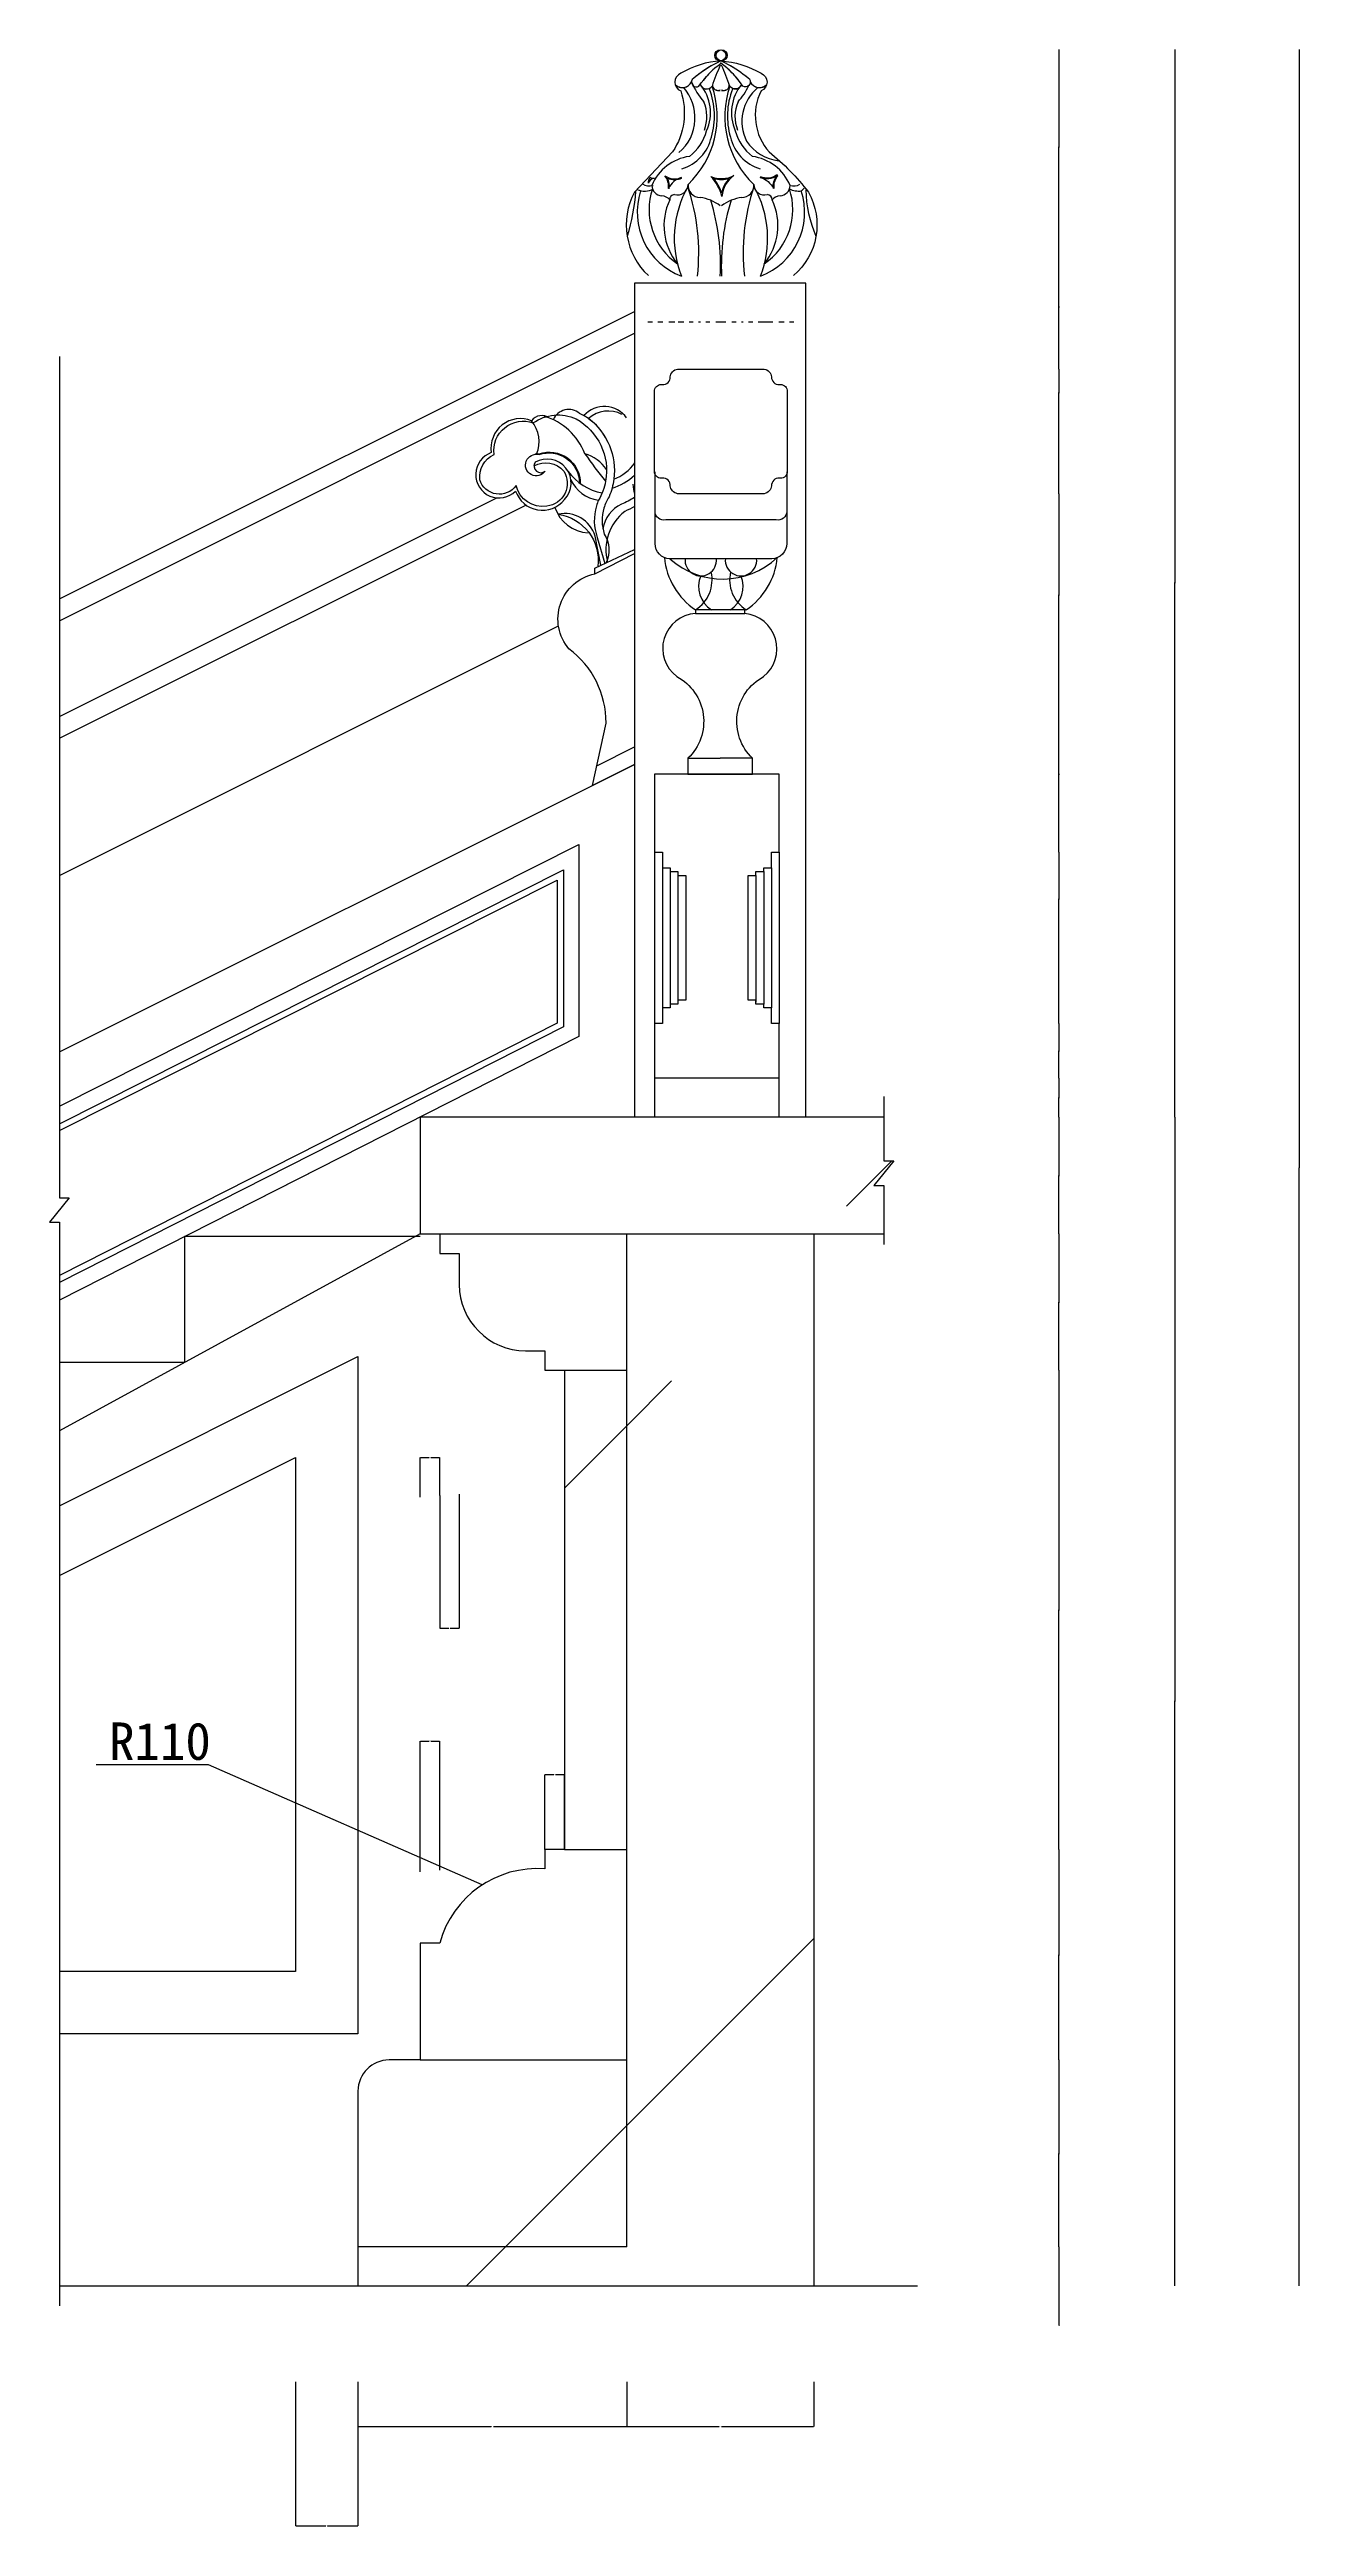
# Model space of a CAD drawing. Header units: metres. Extents: x 0 to 5136, y 0 to 4711.
# Drawn here: x 3468 to 5072, y 102 to 3281 of the extents above; entities that cross this region are included whole.
import ezdxf

# ---------------------------------------------------------------- set-up
doc = ezdxf.new("R2010")
doc.units = ezdxf.units.M
for name, color, linetype in [('2', 2, 'Continuous'), ('3', 3, 'Continuous'), ('4', 4, 'Continuous'), ('7', 7, 'Continuous'), ('BH', 3, 'Continuous'), ('DIM', 3, 'Continuous')]:
    doc.layers.add(name, color=color, linetype=linetype)
doc.dimstyles.get("Standard").update_dxf_attribs({"dimtxt": 2.5, "dimasz": 2.5, "dimexe": 1.25, "dimexo": 0.625, "dimtad": 1, "dimcen": 2.5, "dimazin": 3, "dimtfac": 1, "dimtmove": 0, "dimatfit": 3})

# ---------------------------------------------------------------- blocks, each defined once
blk = doc.blocks.new('*D1')
for p, q in [((4912.05, 3281.06), (4912.05, 2596.06)), ((4911.8, 2596.06), (4911.55, 2596.06)), ((4912.05, 1911.06), (4912.05, 2596.06)), ((4912.05, 2596.06), (4912.05, 2596.06)), ((4912.3, 2596.06), (4912.55, 2596.06))]:
    blk.add_line(p, q)
at = {"layer": 'Defpoints'}
for p in [(4912.05, 3281.06), (4912.05, 2596.06), (4912.05, 1911.06)]:
    blk.add_point(p, dxfattribs=at)
at = {"layer": 'DIM', "insert": (4912.05, 2597.185), "char_height": 1, "attachment_point": 5}
blk.add_mtext('0', dxfattribs=at)
blk = doc.blocks.new('*D2')
for p, q in [((4912.05, 1911.06), (4912.05, 1161.06)), ((4911.8, 1161.06), (4911.55, 1161.06)), ((4912.05, 411.06), (4912.05, 1161.06)), ((4912.05, 1161.06), (4912.05, 1161.06)), ((4912.3, 1161.06), (4912.55, 1161.06))]:
    blk.add_line(p, q)
at = {"layer": 'Defpoints'}
for p in [(4912.05, 1911.06), (4912.05, 1161.06), (4912.05, 411.06)]:
    blk.add_point(p, dxfattribs=at)
at = {"layer": 'DIM', "insert": (4912.05, 1162.185), "char_height": 1, "attachment_point": 5}
blk.add_mtext('0', dxfattribs=at)
blk = doc.blocks.new('*D3')
for p, q in [((4763.57, 1961.06), (4763.57, 1936.06)), ((4763.32, 1936.06), (4763.07, 1936.06)), ((4763.57, 1911.06), (4763.57, 1936.06)), ((4763.57, 1936.06), (4763.57, 1936.06)), ((4763.82, 1936.06), (4764.07, 1936.06))]:
    blk.add_line(p, q)
at = {"layer": 'Defpoints'}
for p in [(4763.57, 1961.06), (4763.57, 1936.06), (4763.57, 1911.06)]:
    blk.add_point(p, dxfattribs=at)
at = {"layer": 'DIM', "insert": (4763.57, 1937.185), "char_height": 1, "attachment_point": 5}
blk.add_mtext('0', dxfattribs=at)
blk = doc.blocks.new('*D4')
for p, q in [((4763.32, 2351.06), (4763.07, 2351.06)), ((4763.57, 2351.06), (4763.57, 2351.06)), ((4763.57, 2251.06), (4763.57, 2351.06)), ((4763.57, 2351.06), (4763.57, 2351.06)), ((4763.82, 2351.06), (4764.07, 2351.06))]:
    blk.add_line(p, q)
at = {"layer": 'Defpoints'}
for p in [(4763.57, 2351.06), (4763.57, 2351.06), (4763.57, 2251.06)]:
    blk.add_point(p, dxfattribs=at)
at = {"layer": 'DIM', "insert": (4763.57, 2352.185), "char_height": 1, "attachment_point": 5}
blk.add_mtext('0', dxfattribs=at)
blk = doc.blocks.new('*D5')
for p, q in [((4763.32, 2951.06), (4763.07, 2951.06)), ((4763.57, 2931.06), (4763.57, 2951.06)), ((4763.57, 2871.06), (4763.57, 2951.06)), ((4763.57, 2951.06), (4763.57, 2951.06)), ((4763.82, 2951.06), (4764.07, 2951.06))]:
    blk.add_line(p, q)
at = {"layer": 'Defpoints'}
for p in [(4763.57, 2951.06), (4763.57, 2931.06), (4763.57, 2871.06)]:
    blk.add_point(p, dxfattribs=at)
at = {"layer": 'DIM', "insert": (4763.57, 2952.185), "char_height": 1, "attachment_point": 5}
blk.add_mtext('0', dxfattribs=at)
blk = doc.blocks.new('*D6')
for p, q in [((4763.57, 461.06), (4763.57, 360.66)), ((4763.57, 411.06), (4763.57, 360.66)), ((4763.32, 360.66), (4763.07, 360.66)), ((4763.57, 360.66), (4763.57, 360.66)), ((4763.82, 360.66), (4764.07, 360.66))]:
    blk.add_line(p, q)
at = {"layer": 'Defpoints'}
for p in [(4763.57, 461.06), (4763.57, 411.06), (4763.57, 360.66)]:
    blk.add_point(p, dxfattribs=at)
at = {"layer": 'DIM', "insert": (4763.57, 361.785), "char_height": 1, "attachment_point": 5}
blk.add_mtext('0', dxfattribs=at)
blk = doc.blocks.new('*D40')
for p, q in [((4763.57, 2871.06), (4763.57, 2841.06)), ((4763.32, 2841.06), (4763.07, 2841.06)), ((4763.57, 2711.06), (4763.57, 2841.06)), ((4763.57, 2841.06), (4763.57, 2841.06)), ((4763.82, 2841.06), (4764.07, 2841.06))]:
    blk.add_line(p, q)
at = {"layer": 'Defpoints'}
for p in [(4763.57, 2871.06), (4763.57, 2841.06), (4763.57, 2711.06)]:
    blk.add_point(p, dxfattribs=at)
at = {"layer": 'DIM', "insert": (4763.57, 2842.185), "char_height": 1, "attachment_point": 5}
blk.add_mtext('0', dxfattribs=at)
blk = doc.blocks.new('*D43')
for p, q in [((4763.57, 1761.06), (4763.57, 1673.56)), ((4763.32, 1673.56), (4763.07, 1673.56)), ((4763.57, 1586.06), (4763.57, 1673.56)), ((4763.57, 1673.56), (4763.57, 1673.56)), ((4763.82, 1673.56), (4764.07, 1673.56))]:
    blk.add_line(p, q)
at = {"layer": 'Defpoints'}
for p in [(4763.57, 1761.06), (4763.57, 1673.56), (4763.57, 1586.06)]:
    blk.add_point(p, dxfattribs=at)
at = {"layer": 'DIM', "insert": (4763.57, 1674.685), "char_height": 1, "attachment_point": 5}
blk.add_mtext('0', dxfattribs=at)
blk = doc.blocks.new('*D45')
for p, q in [((4115.37, 1066.75), (4103.62, 1066.75)), ((4103.87, 971.06), (4103.87, 1066.75)), ((4129.12, 1066.75), (4117.37, 1066.75)), ((4128.87, 971.06), (4128.87, 1066.75))]:
    blk.add_line(p, q)
at = {"layer": 'Defpoints'}
for p in [(4128.87, 1066.75), (4103.87, 971.06), (4128.87, 971.06)]:
    blk.add_point(p, dxfattribs=at)
at = {"layer": 'DIM', "insert": (4116.37, 1066.75), "char_height": 1, "attachment_point": 5}
blk.add_mtext('25', dxfattribs=at)
blk = doc.blocks.new('*D46')
for p, q in [((3943.87, 942.37), (3943.87, 1110.25)), ((3944.12, 1110.25), (3955.37, 1110.25)), ((3957.37, 1110.25), (3968.62, 1110.25)), ((3968.87, 944.36), (3968.87, 1110.25))]:
    blk.add_line(p, q)
at = {"layer": 'Defpoints'}
for p in [(3943.87, 1110.25), (3943.87, 942.37), (3968.87, 944.36)]:
    blk.add_point(p, dxfattribs=at)
at = {"layer": 'DIM', "insert": (3956.37, 1110.25), "char_height": 1, "attachment_point": 5}
blk.add_mtext('25', dxfattribs=at)
blk = doc.blocks.new('*D47')
for p, q in [((3968.87, 1425.23), (3968.87, 1255.24)), ((3993.87, 1427.31), (3993.87, 1255.24)), ((3969.12, 1255.24), (3980.37, 1255.24)), ((3982.37, 1255.24), (3993.62, 1255.24))]:
    blk.add_line(p, q)
at = {"layer": 'Defpoints'}
for p in [(3968.87, 1425.23), (3993.87, 1427.31), (3968.87, 1255.24)]:
    blk.add_point(p, dxfattribs=at)
at = {"layer": 'DIM', "insert": (3981.37, 1255.24), "char_height": 1, "attachment_point": 5}
blk.add_mtext('25', dxfattribs=at)
blk = doc.blocks.new('*D48')
for p, q in [((3943.87, 1423.16), (3943.87, 1474.1)), ((3944.12, 1474.1), (3955.37, 1474.1)), ((3957.37, 1474.1), (3968.62, 1474.1)), ((3968.87, 1425.23), (3968.87, 1474.1))]:
    blk.add_line(p, q)
at = {"layer": 'Defpoints'}
for p in [(3943.87, 1474.1), (3943.87, 1423.16), (3968.87, 1425.23)]:
    blk.add_point(p, dxfattribs=at)
at = {"layer": 'DIM', "insert": (3956.37, 1474.1), "char_height": 1, "attachment_point": 5}
blk.add_mtext('25', dxfattribs=at)
blk = doc.blocks.new('*D49')
for p, q in [((4763.57, 1586.06), (4763.57, 1278.56)), ((4763.32, 1278.56), (4763.07, 1278.56)), ((4763.57, 971.06), (4763.57, 1278.56)), ((4763.57, 1278.56), (4763.57, 1278.56)), ((4763.82, 1278.56), (4764.07, 1278.56))]:
    blk.add_line(p, q)
at = {"layer": 'Defpoints'}
for p in [(4763.57, 1586.06), (4763.57, 1278.56), (4763.57, 971.06)]:
    blk.add_point(p, dxfattribs=at)
at = {"layer": 'DIM', "insert": (4763.57, 1279.685), "char_height": 1, "attachment_point": 5}
blk.add_mtext('0', dxfattribs=at)
blk = doc.blocks.new('*D50')
for p, q in [((4763.57, 971.06), (4763.57, 836.06)), ((4763.32, 836.06), (4763.07, 836.06)), ((4763.57, 701.06), (4763.57, 836.06)), ((4763.57, 836.06), (4763.57, 836.06)), ((4763.82, 836.06), (4764.07, 836.06))]:
    blk.add_line(p, q)
at = {"layer": 'Defpoints'}
for p in [(4763.57, 971.06), (4763.57, 836.06), (4763.57, 701.06)]:
    blk.add_point(p, dxfattribs=at)
at = {"layer": 'DIM', "insert": (4763.57, 837.185), "char_height": 1, "attachment_point": 5}
blk.add_mtext('0', dxfattribs=at)
blk = doc.blocks.new('*D51')
for p, q in [((4763.57, 701.06), (4763.57, 581.06)), ((4763.32, 581.06), (4763.07, 581.06)), ((4763.57, 461.06), (4763.57, 581.06)), ((4763.57, 581.06), (4763.57, 581.06)), ((4763.82, 581.06), (4764.07, 581.06))]:
    blk.add_line(p, q)
at = {"layer": 'Defpoints'}
for p in [(4763.57, 701.06), (4763.57, 581.06), (4763.57, 461.06)]:
    blk.add_point(p, dxfattribs=at)
at = {"layer": 'DIM', "insert": (4763.57, 582.185), "char_height": 1, "attachment_point": 5}
blk.add_mtext('0', dxfattribs=at)
blk = doc.blocks.new('*D52')
for p, q in [((4763.57, 2251.06), (4763.57, 2191.06)), ((4763.32, 2191.06), (4763.07, 2191.06)), ((4763.57, 2031.06), (4763.57, 2191.06)), ((4763.57, 2191.06), (4763.57, 2191.06)), ((4763.82, 2191.06), (4764.07, 2191.06))]:
    blk.add_line(p, q)
at = {"layer": 'Defpoints'}
for p in [(4763.57, 2251.06), (4763.57, 2191.06), (4763.57, 2031.06)]:
    blk.add_point(p, dxfattribs=at)
at = {"layer": 'DIM', "insert": (4763.57, 2192.185), "char_height": 1, "attachment_point": 5}
blk.add_mtext('0', dxfattribs=at)
blk = doc.blocks.new('*D53')
for p, q in [((4763.57, 2031.06), (4763.57, 1996.06)), ((4763.32, 1996.06), (4763.07, 1996.06)), ((4763.57, 1961.06), (4763.57, 1996.06)), ((4763.57, 1996.06), (4763.57, 1996.06)), ((4763.82, 1996.06), (4764.07, 1996.06))]:
    blk.add_line(p, q)
at = {"layer": 'Defpoints'}
for p in [(4763.57, 2031.06), (4763.57, 1996.06), (4763.57, 1961.06)]:
    blk.add_point(p, dxfattribs=at)
at = {"layer": 'DIM', "insert": (4763.57, 1997.185), "char_height": 1, "attachment_point": 5}
blk.add_mtext('0', dxfattribs=at)
blk = doc.blocks.new('*D54')
for p, q in [((4763.57, 1911.06), (4763.57, 1836.06)), ((4763.32, 1836.06), (4763.07, 1836.06)), ((4763.57, 1761.06), (4763.57, 1836.06)), ((4763.57, 1836.06), (4763.57, 1836.06)), ((4763.82, 1836.06), (4764.07, 1836.06))]:
    blk.add_line(p, q)
at = {"layer": 'Defpoints'}
for p in [(4763.57, 1911.06), (4763.57, 1836.06), (4763.57, 1761.06)]:
    blk.add_point(p, dxfattribs=at)
at = {"layer": 'DIM', "insert": (4763.57, 1837.185), "char_height": 1, "attachment_point": 5}
blk.add_mtext('0', dxfattribs=at)
blk = doc.blocks.new('*D55')
for p, q in [((4763.57, 2711.06), (4763.57, 2581.06)), ((4763.32, 2581.06), (4763.07, 2581.06)), ((4763.57, 2351.06), (4763.57, 2581.06)), ((4763.57, 2581.06), (4763.57, 2581.06)), ((4763.82, 2581.06), (4764.07, 2581.06))]:
    blk.add_line(p, q)
at = {"layer": 'Defpoints'}
for p in [(4763.57, 2711.06), (4763.57, 2581.06), (4763.57, 2351.06)]:
    blk.add_point(p, dxfattribs=at)
at = {"layer": 'DIM', "insert": (4763.57, 2582.185), "char_height": 1, "attachment_point": 5}
blk.add_mtext('0', dxfattribs=at)
blk = doc.blocks.new('*D65')
for p, q in [((4763.57, 3281.06), (4763.57, 3156.06)), ((4763.32, 3156.06), (4763.07, 3156.06)), ((4763.57, 2931.06), (4763.57, 3156.06)), ((4763.57, 3156.06), (4763.57, 3156.06)), ((4763.82, 3156.06), (4764.07, 3156.06))]:
    blk.add_line(p, q)
at = {"layer": 'Defpoints'}
for p in [(4763.57, 3281.06), (4763.57, 3156.06), (4763.57, 2931.06)]:
    blk.add_point(p, dxfattribs=at)
at = {"layer": 'DIM', "insert": (4763.57, 3157.185), "char_height": 1, "attachment_point": 5}
blk.add_mtext('0', dxfattribs=at)
blk = doc.blocks.new('*D66')
for p, q in [((5071.68, 3281.06), (5071.68, 1846.06)), ((5071.43, 1846.06), (5071.18, 1846.06)), ((5071.68, 411.06), (5071.68, 1846.06)), ((5071.68, 1846.06), (5071.68, 1846.06)), ((5071.93, 1846.06), (5072.18, 1846.06))]:
    blk.add_line(p, q)
at = {"layer": 'Defpoints'}
for p in [(5071.68, 3281.06), (5071.68, 1846.06), (5071.68, 411.06)]:
    blk.add_point(p, dxfattribs=at)
at = {"layer": 'DIM', "insert": (5071.68, 1847.185), "char_height": 1, "attachment_point": 5}
blk.add_mtext('0', dxfattribs=at)
blk = doc.blocks.new('*D11')
for p, q in [((4208.87, 287.86), (4208.87, 230.47)), ((4448.87, 287.86), (4448.87, 230.47)), ((4209.12, 230.47), (4327.37, 230.47)), ((4330.37, 230.47), (4448.62, 230.47))]:
    blk.add_line(p, q)
at = {"layer": 'Defpoints'}
for p in [(4208.87, 287.86), (4448.87, 287.86), (4208.87, 230.47)]:
    blk.add_point(p, dxfattribs=at)
at = {"layer": 'DIM', "insert": (4328.87, 230.47), "char_height": 1, "attachment_point": 5}
blk.add_mtext('240', dxfattribs=at)
blk = doc.blocks.new('*D12')
for p, q in [((3863.87, 287.86), (3863.87, 230.47)), ((4208.87, 287.86), (4208.87, 230.47)), ((3864.12, 230.47), (4034.87, 230.47)), ((4037.87, 230.47), (4208.62, 230.47))]:
    blk.add_line(p, q)
at = {"layer": 'Defpoints'}
for p in [(3863.87, 287.86), (4208.87, 287.86), (3863.87, 230.47)]:
    blk.add_point(p, dxfattribs=at)
at = {"layer": 'DIM', "insert": (4036.37, 230.47), "char_height": 1, "attachment_point": 5}
blk.add_mtext('345', dxfattribs=at)
blk = doc.blocks.new('*D13')
for p, q in [((3783.87, 287.86), (3783.87, 102.97)), ((3863.87, 287.86), (3863.87, 102.97)), ((3784.12, 102.97), (3822.87, 102.97)), ((3824.87, 102.97), (3863.62, 102.97))]:
    blk.add_line(p, q)
at = {"layer": 'Defpoints'}
for p in [(3783.87, 287.86), (3863.87, 287.86), (3783.87, 102.97)]:
    blk.add_point(p, dxfattribs=at)
at = {"layer": 'DIM', "insert": (3823.87, 102.97), "char_height": 1, "attachment_point": 5}
blk.add_mtext('80', dxfattribs=at)

msp = doc.modelspace()

# ---------------------------------------------------------------- hatches: boundary and pattern name
at = {"layer": 'BH'}
h = msp.add_hatch(dxfattribs=at)
h.set_pattern_fill('ANSI33', scale=200)
h.paths.add_polyline_path([(4244.68, 2738.03, 0.42), (4254.68, 2731.06, -0.44), (4264.68, 2721.06, 0.33), (4273.95, 2711.06), (4385.41, 2711.06, 0.33), (4394.68, 2721.06, -0.44), (4404.68, 2731.06, 0.42), (4414.68, 2738.03), (4414.68, 2844.1, 0.42), (4404.68, 2851.06, -0.44), (4394.68, 2861.06, 0.33), (4385.41, 2871.06), (4273.95, 2871.06, 0.33), (4264.68, 2861.06, -0.44), (4254.68, 2851.06, 0.42), (4244.68, 2844.1)])
h = msp.add_hatch(dxfattribs=at)
h.set_pattern_fill('ANSI33', scale=200)
h.paths.add_polyline_path([(4394.61, 2251.06), (4404.61, 2251.06), (4404.61, 2351.06), (4244.61, 2351.06), (4244.61, 2251.06), (4254.61, 2251.06), (4254.61, 2231.06), (4264.61, 2231.06), (4264.61, 2226.06), (4274.61, 2226.06), (4274.61, 2221.06), (4284.61, 2221.06), (4284.61, 2084.69), (4284.61, 2061.06), (4274.61, 2061.06), (4274.61, 2058.56), (4274.61, 2056.06), (4264.61, 2056.06), (4264.61, 2051.06), (4254.61, 2051.06), (4254.61, 2031.06), (4244.61, 2031.06), (4244.61, 1961.06), (4404.61, 1961.06), (4404.61, 2031.06), (4394.61, 2031.06), (4394.61, 2051.06), (4384.61, 2051.06), (4384.61, 2056.06), (4374.61, 2056.06), (4374.61, 2061.06), (4364.61, 2061.06), (4364.61, 2084.69), (4364.61, 2221.06), (4374.61, 2221.06), (4374.61, 2226.06), (4384.61, 2226.06), (4384.61, 2231.06), (4394.61, 2231.06)])
h = msp.add_hatch(dxfattribs=at)
h.set_pattern_fill('ANSI33', scale=200)
h.paths.add_polyline_path([(4538.87, 1761.06), (4538.87, 1823.43), (4526.18, 1823.43), (4551.56, 1854.9), (4538.87, 1854.9), (4538.87, 1911.06), (3943.87, 1911.06), (3943.87, 1761.06), (3968.87, 1761.06)])
h.paths.add_polyline_path([(4448.87, 1761.06), (4208.87, 1761.06), (4208.87, 701.06), (3943.87, 701.06), (3903.87, 701.06, 0.41), (3863.87, 661.06), (3863.87, 411.06), (4167.54, 411.06), (4167.54, 423.75), (4199.01, 398.37), (4199.01, 411.06), (4448.87, 411.06)])
h = msp.add_hatch(dxfattribs=at)
h.set_pattern_fill('ANSI33', scale=200)
h.paths.add_polyline_path([(3968.87, 1761.06), (3968.87, 1736.06), (3993.87, 1736.06), (3993.87, 1696.06, 0.41), (4078.87, 1611.06), (4103.87, 1611.06), (4103.87, 1586.06), (4128.87, 1586.06), (4208.87, 1586.06), (4208.87, 1761.06)])
h = msp.add_hatch(dxfattribs=at)
h.set_pattern_fill('ANSI33', scale=200)
h.paths.add_polyline_path([(4208.87, 1586.06), (4128.87, 1586.06), (4128.87, 971.06), (4208.87, 971.06)])
h = msp.add_hatch(dxfattribs=at)
h.set_pattern_fill('ANSI33', scale=200)
h.paths.add_polyline_path([(4208.87, 701.06), (4208.87, 971.06), (4128.87, 971.06), (4103.87, 971.06), (4103.87, 946.21, 0.36), (3968.87, 851.06), (3943.87, 851.06), (3943.87, 701.06)])

# ---------------------------------------------------------------- linework, layer by layer
at = {"layer": '2'}
msp.add_line((3480.85, 411.06), (4581.9, 411.06), dxfattribs=at)
at = {"layer": '3'}
for p, q in [((4167.85, 2608.13), (4218.87, 2634.5)), ((4297.11, 2557.3), (4360.64, 2557.3)), ((4170.36, 2361.8), (4218.87, 2386.05)), ((3480.85, 1994.68), (4218.87, 2363.69)), ((4287.39, 2371.45), (4328.87, 2371.45)), ((4370.36, 2371.45), (4328.87, 2371.45)), ((4244.61, 2251.06), (4244.61, 2031.06)), ((4254.61, 2231.06), (4254.61, 2051.06)), ((4264.61, 2226.06), (4264.61, 2056.06)), ((4384.61, 2226.06), (4384.61, 2056.06)), ((4394.61, 2231.06), (4394.61, 2051.06)), ((4404.61, 2251.06), (4404.61, 2031.06)), ((4274.61, 2221.06), (4274.61, 2058.56)), ((4374.61, 2221.06), (4374.61, 2058.56)), ((3943.87, 1761.06), (3480.85, 1508.5)), ((3641.41, 1757.66), (3641.41, 1596.09)), ((3480.85, 1412.11), (3863.87, 1603.63)), ((3641.41, 1596.09), (3480.85, 1596.09)), ((3863.87, 1603.63), (3863.87, 734.55)), ((3480.85, 1322.67), (3783.87, 1474.19)), ((3783.87, 1474.19), (3783.87, 814.55)), ((3783.87, 814.55), (3480.85, 814.55))]:
    msp.add_line(p, q, dxfattribs=at)
for points in [[(4292.86, 3242.59, 0.76), (4301.51, 3233.96, -0.09), (4330.33, 3263.89)], [(4366.64, 3242.59, -0.76), (4358, 3233.96, 0.09), (4329.17, 3263.89)], [(4303.18, 3236.4, 0.64), (4318.37, 3234.2)], [(4356.33, 3236.4, -0.64), (4341.14, 3234.2)], [(4244.01, 3116.08, 0.26), (4236.67, 3109.52, -0.19), (4239.01, 3117.08, 0.24), (4244.01, 3116.08)], [(4263.36, 3102.44, 0.16), (4260.94, 3116.13, 0.21), (4279.72, 3115.97)], [(4398.13, 3102.72, -0.21), (4402.45, 3118.41, 0.87), (4401.1, 3119.86, -0.26), (4380.58, 3117.81)], [(4089.82, 2746.68, -0.36), (4128.23, 2740.09, -0.55), (4106.37, 2695.07, -0.39), (4066.77, 2721.44, -0.62), (4020.34, 2728.72, -0.32), (4038.55, 2761.46, -0.56), (4088.91, 2801.87, -0.27), (4143.84, 2807.1, -0.32), (4181.82, 2727.15, -0.09), (4172.55, 2702.64, 0.03), (4169.98, 2695.51, 0.16), (4171.01, 2654.93), (4180.89, 2621.68)], [(4159.76, 2807.57, -0.27), (4192.31, 2729.57), (4192.3, 2729.5)], [(4414.15, 2739.22), (4414.15, 2688.21, -0.48), (4400.52, 2677.37), (4329.33, 2677.37), (4258.84, 2677.37, -0.48), (4245.21, 2688.21), (4245.21, 2739.22)], [(4192.3, 2729.5, -0.07), (4186.27, 2707.19, 0.07), (4179.56, 2692.66, 0.15), (4180.09, 2659.27, -0.25), (4182.37, 2622.37, -0.25)], [(4175.49, 2619.14), (4168.36, 2656.76, 0.39), (4120.68, 2684.6, -0.41), (4171.86, 2617.44)]]:
    msp.add_lwpolyline(points, format="xyb", dxfattribs=at)
msp.add_lwpolyline([(4330.72, 3097.27, 0.09), (4320.15, 3115.9, 0.15), (4340.81, 3115.89, 0.15)], format="xyb", close=True, dxfattribs=at)
for points in [[(4241.76, 2931.06), (4236.04, 2931.06)], [(4255.3, 2931.06), (4248.61, 2931.06)], [(4270.61, 2931.06), (4263.01, 2931.06)], [(4282.06, 2931.06), (4275.08, 2931.06)], [(4294.29, 2931.06), (4288.91, 2931.06)], [(4303.47, 2931.06), (4301.14, 2931.06)], [(4315.61, 2931.06), (4310.31, 2931.06)], [(4336.19, 2931.06), (4323.32, 2931.06)], [(4349.19, 2931.06), (4343.89, 2931.06)], [(4358.36, 2931.06), (4356.04, 2931.06)], [(4370.59, 2931.06), (4365.21, 2931.06)], [(4396.5, 2931.06), (4377.44, 2931.06)], [(4410.9, 2931.06), (4404.21, 2931.06)], [(4423.47, 2931.06), (4417.74, 2931.06)], [(3480.85, 2887.13), (3480.85, 1829.21), (3480.85, 1807.59), (3493.54, 1807.59), (3468.16, 1776.11), (3480.85, 1776.11), (3480.85, 1681.06), (3480.85, 385.33)], [(3480.85, 1902.55), (4127.6, 2228.25), (4127.6, 2026.67), (3480.85, 1698.65)], [(3480.85, 1893.6), (4119.6, 2215.26), (4119.6, 2031.58), (3480.85, 1707.62)], [(4538.87, 1937.52), (4538.87, 1854.9), (4551.56, 1854.9), (4526.18, 1823.43), (4538.87, 1823.43), (4538.87, 1747.3)], [(3943.87, 1757.66), (3641.41, 1757.66)], [(3863.87, 734.55), (3480.85, 734.55)]]:
    msp.add_lwpolyline(points, dxfattribs=at)
for centre, radius, start, end in [((4398.93, 3118.91), 162.93, 115.12, 130.62), ((4607.04, 3135.93), 304.94, 155.81, 161.2), ((4260.58, 3118.91), 162.93, 49.38, 64.88), ((4052.46, 3135.93), 304.94, 18.8, 24.19), ((4280.47, 3245.04), 12.84, 222.28, 334.43), ((4235.25, 3193.33), 61.15, 357.18, 39.64), ((4372.92, 3271.67), 87.03, 201.69, 221.59), ((4264.17, 3195.03), 47.56, 338.68, 23.36), ((4225.73, 3195.72), 95.69, 343.6, 21.2), ((4318.37, 3234.2), 0, 351.12, 154.13), ((4325.63, 3235.24), 6.61, 169.88, 299.4), ((4333.87, 3235.24), 6.61, 240.6, 10.12), ((4433.78, 3195.72), 95.69, 158.8, 196.4), ((4341.14, 3234.2), 0, 25.87, 188.88), ((4395.34, 3195.03), 47.56, 156.64, 201.32), ((4287.42, 3271.39), 86.22, 318.18, 335.04), ((4412.75, 3188.91), 56.14, 129.33, 206.95), ((4379.03, 3245.04), 12.84, 205.57, 317.72), ((4240, 3192.36), 56.36, 309.35, 357.92), ((4263.96, 3180.72), 54.89, 286.32, 347.36), ((4395.54, 3180.72), 54.89, 192.64, 253.68), ((4410.47, 3195.33), 57.42, 213.71, 263.41), ((3965.28, 3118.04), 256.1, 342.69, 355.84), ((4310.36, 3072.4), 88.04, 161.94, 249.22), ((4322.49, 3075.8), 84.97, 161.76, 235.32), ((4334.2, 3055.03), 77.58, 154.76, 219.27), ((4403.28, 3038.97), 133.43, 150.34, 201.49), ((4034.91, 3019.84), 266.39, 353.59, 18.64), ((4049.25, 3004.56), 280, 357.04, 17.24), ((4610.25, 3004.56), 280, 162.76, 182.96), ((4624.59, 3019.84), 266.39, 161.36, 186.41), ((4256.22, 3038.97), 133.43, 338.51, 29.66), ((4349.15, 3072.4), 88.04, 290.78, 18.06), ((4337.01, 3075.8), 84.97, 304.68, 18.24), ((4325.3, 3055.03), 77.58, 320.73, 25.24), ((4597.58, 3104.39), 158.93, 181.2, 203.36), ((4185.09, 2778.58), 38.49, 62.82, 131.14), ((4332.37, 2703.55), 102.06, 228.14, 313.08), ((4303.84, 2625.66), 20.15, 174.66, 5.34), ((4273.66, 2600.2), 44.76, 301.59, 13.4), ((4355.51, 2625.66), 20.15, 174.66, 5.34), ((4385.7, 2600.2), 44.76, 166.6, 238.41), ((4336.43, 2591.9), 35.32, 157.32, 237.6), ((4322.92, 2591.9), 35.32, 302.4, 22.68)]:
    msp.add_arc(centre, radius, start, end, dxfattribs=at)
at = {"layer": '4'}
msp.add_line((4208.87, 461.06), (4208.87, 1761.06), dxfattribs=at)
for points in [[(4329.75, 3266.43, 0.12), (4278.31, 3250.59, 0.68), (4278.15, 3228.1, -0.23), (4267.73, 3149.63), (4218.87, 3098.1, 0.34), (4236.66, 2990.92), (4236.66, 2990.92)], [(4329.75, 3266.43, -0.12), (4381.2, 3250.59, -0.68), (4381.36, 3228.1, 0.31), (4391.77, 3149.63, -0.06), (4441.92, 3098.1, -0.36), (4422.85, 2990.92), (4422.85, 2990.92)], [(4538.87, 1911.06), (3943.87, 1911.06), (3943.87, 1911.06), (3943.87, 1911.06), (3943.87, 1761.06), (3968.87, 1761.06), (3968.87, 1736.06), (3993.87, 1736.06), (3993.87, 1696.06, 0.41), (4078.87, 1611.06), (4103.87, 1611.06), (4103.87, 1586.06), (4128.87, 1586.06), (4128.87, 971.06), (4103.87, 971.06), (4103.87, 946.21, 0.36), (3968.87, 851.06), (3943.87, 851.06), (3943.87, 701.06), (3903.87, 701.06, 0.41), (3863.87, 661.06), (3863.87, 411.06)]]:
    msp.add_lwpolyline(points, format="xyb", dxfattribs=at)
for points in [[(4438.87, 1911.06), (4438.87, 2981.06), (4432.55, 2981.06), (4218.87, 2981.06), (4218.87, 1911.06)], [(4448.87, 1761.06), (4448.87, 411.06), (4448.87, 411.06)]]:
    msp.add_lwpolyline(points, dxfattribs=at)
msp.add_lwpolyline([(4273.95, 2711.06, -0.33), (4264.68, 2721.06, 0.44), (4254.68, 2731.06, -0.42), (4244.68, 2738.03), (4244.68, 2844.1, -0.42), (4254.68, 2851.06, 0.44), (4264.68, 2861.06, -0.33), (4273.95, 2871.06), (4385.41, 2871.06, -0.33), (4394.68, 2861.06, 0.44), (4404.68, 2851.06, -0.42), (4414.68, 2844.1), (4414.68, 2738.03, -0.42), (4404.68, 2731.06, 0.44), (4394.68, 2721.06, -0.33), (4385.41, 2711.06)], format="xyb", close=True, dxfattribs=at)
for centre in [(4328.87, 3273.57), (4330.63, 3273.57)]:
    msp.add_circle(centre, 7.14, dxfattribs=at)
at = {"layer": '7'}
for p, q in [((3480.85, 2576.06), (4218.87, 2945.07)), ((3480.85, 2548.1), (4218.87, 2917.12)), ((3480.85, 2425.12), (4042.13, 2705.76)), ((3480.85, 2397.17), (4079.5, 2696.5)), ((3480.85, 2221.27), (4121.47, 2541.58)), ((4404.61, 1961.06), (4244.61, 1961.06)), ((3968.87, 1761.06), (4538.87, 1761.06)), ((4128.87, 1586.06), (4208.87, 1586.06)), ((4128.87, 971.06), (4208.87, 971.06)), ((3943.87, 701.06), (4208.87, 701.06)), ((4208.87, 461.06), (3863.87, 461.06))]:
    msp.add_line(p, q, dxfattribs=at)
for points in [[(4262.37, 3102.58, 0.21), (4257.83, 3119.04, 0.26), (4279.32, 3116.89)], [(4279.32, 3116.89, 0.21), (4262.37, 3102.58)], [(4331.08, 3092.59, 0.13), (4316.71, 3118.22, 0.22), (4346.48, 3119.25, 0.23), (4331.08, 3092.59)], [(4397.14, 3102.58, -0.21), (4401.67, 3119.04, -0.26), (4380.18, 3116.89)], [(4380.18, 3116.89, -0.21), (4397.14, 3102.58)], [(4093.2, 2761.69, 0.28), (4086.77, 2804.66, 0.58), (4035.01, 2763.77, 1.25), (4066.25, 2714.37, 0.59), (4128.96, 2703.41, 0.87), (4091.16, 2751.34, 0.86), (4104.3, 2740.07, -1.95), (4096.5, 2761.19, -0.51), (4148.21, 2724.92, -0.28)], [(4092.28, 2762.09), (4092.53, 2762.7, -0.07), (4096.47, 2762.24, -0.52), (4149.21, 2724.18, -0.28)], [(4218.87, 2706.33, -0.04), (4202.31, 2697.49, 0.26), (4178.35, 2665.8)], [(4218.87, 2694.61, -0.03), (4206.29, 2688.32, 0.3), (4184.21, 2623.24, 0.3)], [(4414.15, 2688.21), (4414.15, 2647.04, -0.41), (4395.09, 2627.54), (4322.43, 2627.54), (4264.26, 2627.54, -0.41), (4245.21, 2647.04), (4245.21, 2688.21)], [(4218.87, 2363.69), (4164.93, 2336.72), (4182.27, 2416.72, 0.24), (4134.75, 2511.85, -0.57), (4167.85, 2608.13), (4167.85, 2608.13), (4167.85, 2608.13), (4168.1, 2615.67), (4218.87, 2639.52)], [(4360.64, 2562.08), (4297.11, 2562.08), (4297.11, 2557.3), (4297.11, 2557.3), (4297.11, 2557.3, 0.7), (4273.17, 2476.47, -0.51), (4287.39, 2371.45), (4287.39, 2351.06), (4328.87, 2351.06), (4370.36, 2351.06), (4370.36, 2371.45, -0.51), (4384.57, 2476.47, 0.67), (4360.64, 2557.3), (4360.64, 2557.3), (4360.64, 2557.3), (4360.64, 2562.08), (4360.64, 2562.08)]]:
    msp.add_lwpolyline(points, format="xyb", dxfattribs=at)
for points in [[(4404.61, 1911.06), (4404.61, 2031.06), (4394.61, 2031.06), (4394.61, 2051.06), (4384.61, 2051.06), (4384.61, 2056.06), (4374.61, 2056.06), (4374.61, 2061.06), (4364.61, 2061.06), (4364.61, 2084.69), (4364.61, 2221.06), (4374.61, 2221.06), (4374.61, 2226.06), (4384.61, 2226.06), (4384.61, 2231.06), (4394.61, 2231.06), (4394.61, 2251.06), (4404.61, 2251.06), (4404.61, 2351.06), (4244.61, 2351.06), (4244.61, 2251.06), (4254.61, 2251.06), (4254.61, 2231.06), (4264.61, 2231.06), (4264.61, 2226.06), (4274.61, 2226.06), (4274.61, 2221.06), (4284.61, 2221.06), (4284.61, 2084.69), (4284.61, 2061.06), (4274.61, 2061.06), (4274.61, 2056.06), (4264.61, 2056.06), (4264.61, 2051.06), (4254.61, 2051.06), (4254.61, 2031.06), (4244.61, 2031.06), (4244.61, 1911.06)], [(3480.85, 1924.95), (4147.6, 2260.71), (4147.6, 2014.39), (3702.63, 1788.71)], [(3480.85, 1924.95), (4147.6, 2260.71), (4147.6, 2014.39), (3480.85, 1676.23)]]:
    msp.add_lwpolyline(points, dxfattribs=at)
for centre, radius, start, end in [((4398.93, 3118.91), 162.93, 118.65, 129.69), ((4398.44, 3169.47), 116.43, 131.48, 141.83), ((4261.06, 3169.47), 116.43, 38.17, 48.52), ((4260.58, 3118.91), 162.93, 50.31, 61.35), ((4280.47, 3245.04), 12.84, 222.28, 295.47), ((4204.06, 3195.11), 120.81, 313.84, 18.88), ((4258.97, 3199.86), 57.35, 336.17, 39.58), ((4311.28, 3238.79), 8.44, 231.21, 296.3), ((4327.25, 3240.33), 11.81, 242.53, 277.89), ((4332.25, 3240.33), 11.81, 262.11, 297.47), ((4455.45, 3195.11), 120.81, 161.12, 226.16), ((4400.53, 3199.86), 57.35, 140.42, 203.83), ((4348.23, 3238.79), 8.44, 243.7, 308.79), ((4379.03, 3245.04), 12.84, 244.53, 317.72), ((4251.12, 3193.52), 62.62, 307.53, 344.41), ((4408.39, 3193.52), 62.62, 195.59, 232.47), ((4297.45, 3083.46), 60.94, 97.72, 157.62), ((4362.06, 3083.46), 60.94, 22.38, 82.28), ((4231.74, 3123.48), 24.06, 246.23, 298.75), ((4237.84, 3121.13), 15.24, 234.2, 288.23), ((4254.44, 3106.66), 13.35, 179.99, 267.69), ((4253.27, 3079.64), 13.69, 38.18, 87.35), ((4270.53, 3088.49), 6.51, 93.33, 183.33), ((4273.86, 3108.35), 13.87, 254.46, 358.41), ((4302.77, 3106.29), 15.13, 173.67, 270.96), ((4296.37, 3038.47), 53.11, 52.26, 82.8), ((4363.14, 3038.47), 53.11, 97.2, 127.74), ((4356.73, 3106.29), 15.13, 269.04, 6.33), ((4385.64, 3108.35), 13.87, 181.59, 285.54), ((4388.98, 3088.49), 6.51, 356.67, 86.67), ((4406.24, 3079.64), 13.69, 92.65, 141.82), ((4405.07, 3106.66), 13.35, 272.31, 0.01), ((4429.28, 3123.48), 24.06, 241.25, 278.53), ((4423.18, 3121.13), 15.24, 251.77, 301.46), ((4422.8, 3113.35), 16.96, 306.35, 323.2), ((4099.89, 2795), 16.3, 53.66, 143.64), ((4080.96, 2734.07), 79.38, 20.82, 73.84), ((4134.55, 2797.28), 21.83, 50.74, 156.44), ((4117, 2746.98), 74.16, 23.95, 64.97), ((4180.15, 2787.73), 35.19, 35.6, 138.03), ((4189.24, 2779.28), 68.11, 215.5, 260.09), ((4140.39, 2712.75), 51.69, 34.51, 73.39), ((4584.21, 3060.21), 522.34, 214.78, 219.61), ((4169.69, 2786.28), 71.12, 286.63, 313.76), ((4169.69, 2786.28), 61.12, 291.71, 324.46), ((4179.43, 2749.61), 47.47, 205.62, 261.66), ((4294.61, 2730.57), 78.34, 185.41, 194.82), ((4162.14, 2708.64), 47.93, 198.42, 266.66), ((4347.71, 2637.51), 90.83, 185.37, 236.15), ((4311.65, 2637.51), 90.83, 303.85, 354.63)]:
    msp.add_arc(centre, radius, start, end, dxfattribs=at)

# ---------------------------------------------------------------- texts
at = {"layer": 'DIM'}
msp.add_text('R110', height=48, dxfattribs=at).set_placement((3544.52, 1086.11))

# ---------------------------------------------------------------- dimensions: what is measured, and where the dimension line sits
for base, p1, p2, picture, middle in [((4763.57, 3156.06), (4763.57, 3281.06), (4763.57, 2931.06), '*D65', (4763.57, 3157.185)), ((4912.05, 2596.06), (4912.05, 1911.06), (4912.05, 3281.06), '*D1', (4912.05, 2597.185)), ((5071.68, 1846.06), (5071.68, 3281.06), (5071.68, 411.06), '*D66', (5071.68, 1847.185)), ((4763.57, 2951.06), (4763.57, 2931.06), (4763.57, 2871.06), '*D5', (4763.57, 2952.185)), ((4763.57, 2841.06), (4763.57, 2871.06), (4763.57, 2711.06), '*D40', (4763.57, 2842.185)), ((4763.57, 2581.06), (4763.57, 2711.06), (4763.57, 2351.06), '*D55', (4763.57, 2582.185)), ((4763.57, 2351.06), (4763.57, 2351.06), (4763.57, 2251.06), '*D4', (4763.57, 2352.185)), ((4763.57, 2191.06), (4763.57, 2251.06), (4763.57, 2031.06), '*D52', (4763.57, 2192.185)), ((4763.57, 1996.06), (4763.57, 2031.06), (4763.57, 1961.06), '*D53', (4763.57, 1997.185)), ((4763.57, 1936.06), (4763.57, 1911.06), (4763.57, 1961.06), '*D3', (4763.57, 1937.185)), ((4763.57, 1836.06), (4763.57, 1911.06), (4763.57, 1761.06), '*D54', (4763.57, 1837.185)), ((4912.05, 1161.06), (4912.05, 411.06), (4912.05, 1911.06), '*D2', (4912.05, 1162.185)), ((4763.57, 1673.56), (4763.57, 1761.06), (4763.57, 1586.06), '*D43', (4763.57, 1674.685)), ((4763.57, 1278.56), (4763.57, 1586.06), (4763.57, 971.06), '*D49', (4763.57, 1279.685)), ((3943.87, 1474.1), (3943.87, 1423.16), (3968.87, 1425.23), '*D48', (3956.37, 1474.1)), ((3968.87, 1255.24), (3968.87, 1425.23), (3993.87, 1427.31), '*D47', (3981.37, 1255.24)), ((3943.87, 1110.25), (3943.87, 942.37), (3968.87, 944.36), '*D46', (3956.37, 1110.25)), ((4128.87, 1066.75), (4128.87, 971.06), (4103.87, 971.06), '*D45', (4116.37, 1066.75)), ((4763.57, 836.06), (4763.57, 971.06), (4763.57, 701.06), '*D50', (4763.57, 837.185)), ((4763.57, 581.06), (4763.57, 701.06), (4763.57, 461.06), '*D51', (4763.57, 582.185)), ((4763.57, 360.66), (4763.57, 461.06), (4763.57, 411.06), '*D6', (4763.57, 361.785)), ((3783.87, 102.97), (3783.87, 287.86), (3863.87, 287.86), '*D13', (3823.87, 102.97)), ((3863.87, 230.47), (3863.87, 287.86), (4208.87, 287.86), '*D12', (4036.37, 230.47)), ((4208.87, 230.47), (4208.87, 287.86), (4448.87, 287.86), '*D11', (4328.87, 230.47))]:
    dim = msp.add_linear_dim(base=base, p1=p1, p2=p2, dimstyle='Standard', dxfattribs=at)
    dim.commit()
    dim.dimension.update_dxf_attribs({"geometry": picture, "text_midpoint": middle})

# ---------------------------------------------------------------- leaders
msp.add_leader([(4023.16, 925.75), (3672.25, 1079.6), (3528.05, 1079.6)], dimstyle='Standard', dxfattribs=at)

doc.saveas('drawing.dxf')
